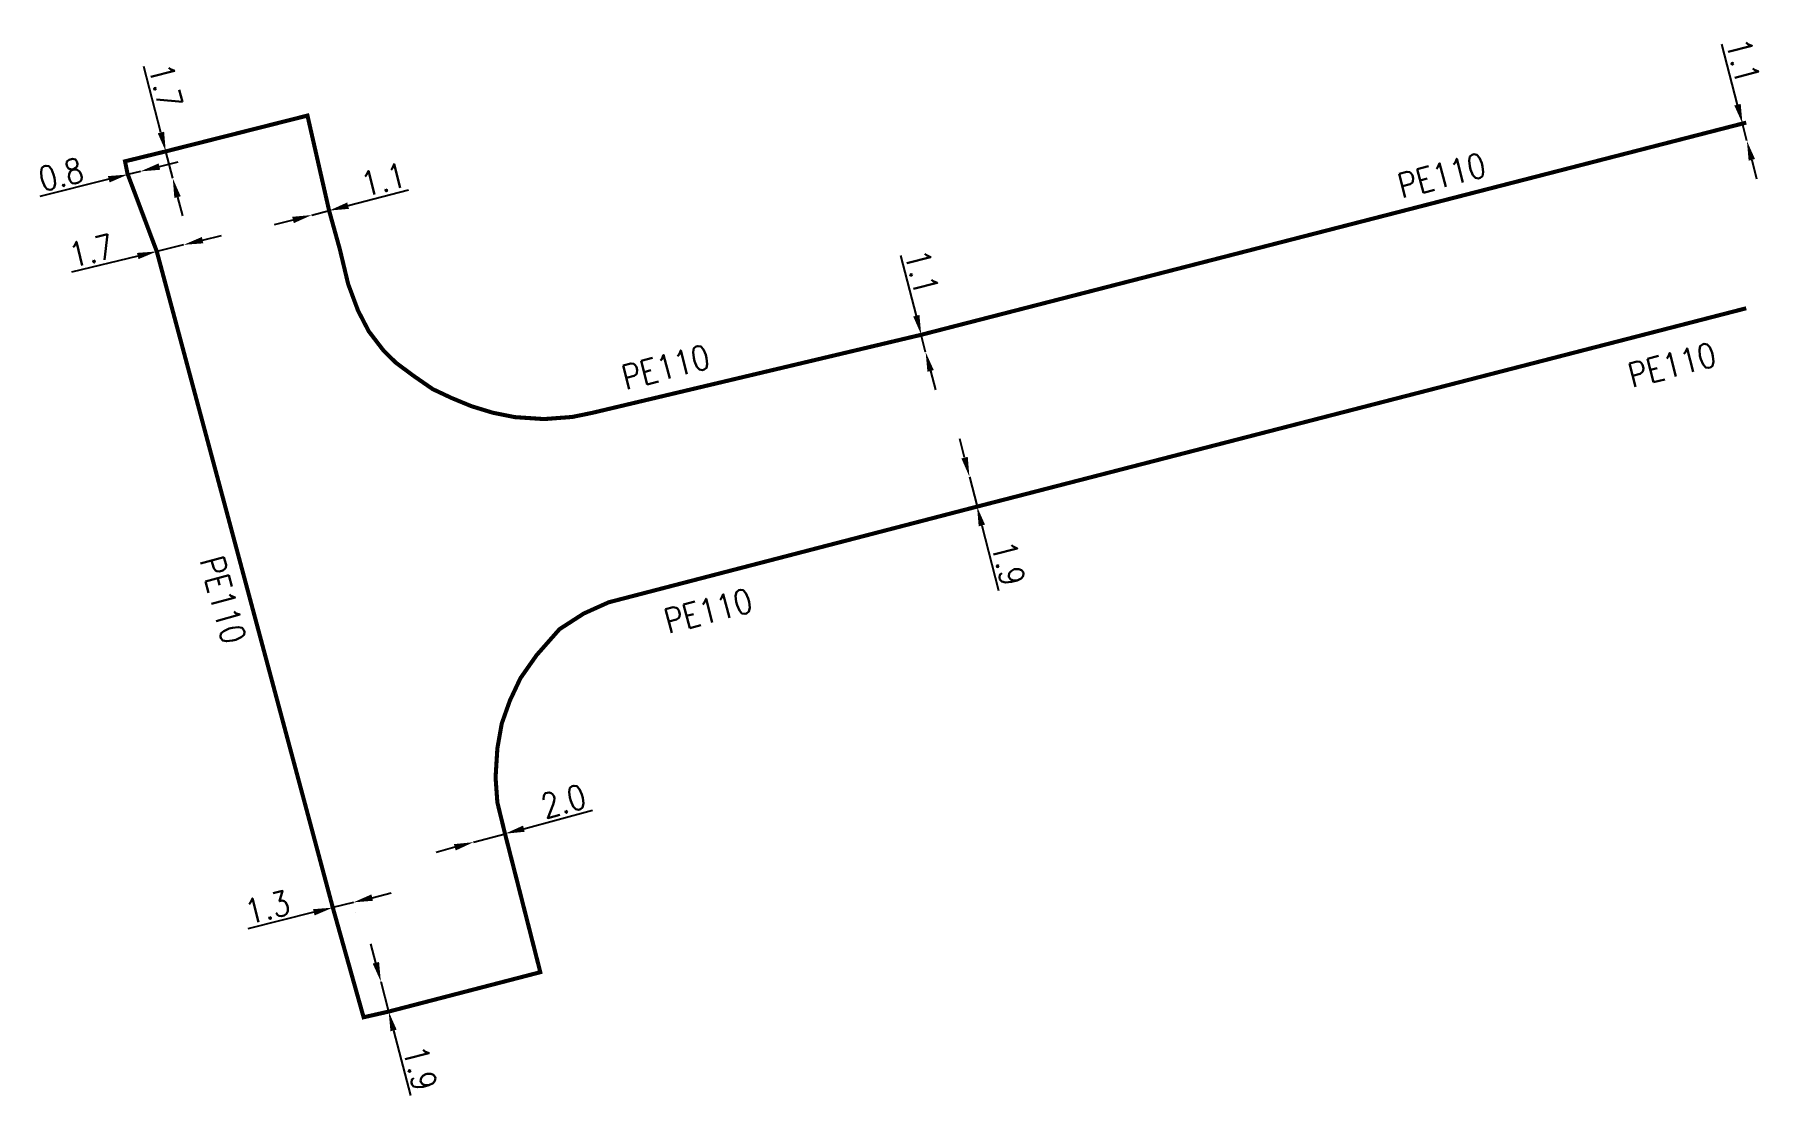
# Model space of a CAD drawing. Header units: millimetres. Extents: x 117000 to 118015, y 125997 to 126738.
# Drawn here: x 117894.8 to 118001.1, y 125997.2 to 126062.4 of the extents above; entities that cross this region are included whole.
import ezdxf
from ezdxf.enums import TextEntityAlignment as Align

# ---------------------------------------------------------------- set-up
doc = ezdxf.new("R2010")
doc.units = ezdxf.units.MM
doc.layers.get('Defpoints').update_dxf_attribs({"linetype": 'CONTINUOUS'})
doc.layers.add('G_120', color=4, linetype='CONTINUOUS')
doc.styles.get("Standard").update_dxf_attribs({"font": 'romans.shx', "width": 0.85})
doc.linetypes.add('G_typB_PE', pattern='A,5,-0.3,["o",Standard,S=1.5,R=0,X=0,Y=-0.5],-1.65', length=6.95)
doc.dimstyles.get("Standard").update_dxf_attribs({"dimtxt": 1.5, "dimasz": 1.2, "dimexe": 0.625, "dimexo": 0.625, "dimgap": 0.25, "dimtad": 1, "dimdec": 1, "dimzin": 0, "dimdsep": 46, "dimtxsty": 'Standard', "dimcen": -0.5, "dimadec": 0, "dimazin": 0, "dimtfac": 1, "dimtdec": 1, "dimtmove": 0, "dimatfit": 3, "dimfxl": 0, "dimtolj": 1, "dimtzin": 0, "dimarcsym": 0})

msp = doc.modelspace()

# ---------------------------------------------------------------- texts
at = {"layer": 'G_120', "linetype": 'Continuous', "width": 0.85}
for rotation, p in [(14.5812, (117981.29, 126053.72)), (14.5812, (117933.6, 126041.94)), (14.5812, (117995.44, 126042.07)), (285.3355, (117906.39, 126027.63)), (14.5812, (117936.21, 126026.96))]:
    msp.add_text('PE110', height=1.5, rotation=rotation, dxfattribs=at).set_placement(p, align=Align.MIDDLE)

# ---------------------------------------------------------------- blocks, each defined once
blk = doc.blocks.new('*D75')
at = {"layer": 'Defpoints', "color": 0, "linetype": 'Continuous', "transparency": 16777216}
for p in [(117999.77, 126056.9), (118000.04, 126055.84), (118000.04, 126055.84)]:
    blk.add_point(p, dxfattribs=at)
at = {"layer": 'G_120', "color": 0, "linetype": 'Continuous', "lineweight": -2, "transparency": 16777216}
for p, q in [((117999.47, 126058.06), (117998.51, 126061.77)), ((118000.04, 126055.84), (117999.77, 126056.9)), ((118000.34, 126054.67), (118000.64, 126053.51))]:
    blk.add_line(p, q, dxfattribs=at)
at = {"layer": 'G_120', "color": 0, "linetype": 'Continuous', "transparency": 16777216}
for points in [[(117999.66, 126058.11), (117999.27, 126058.01), (117999.77, 126056.9)], [(118000.54, 126054.72), (118000.15, 126054.62), (118000.04, 126055.84)]]:
    blk.add_solid(points, dxfattribs=at)
at = {"layer": 'G_120', "color": 0, "linetype": 'Continuous', "transparency": 16777216, "insert": (117999.81, 126060.75), "char_height": 1.5, "attachment_point": 5, "rotation": 284.4544}
blk.add_mtext('\\A1;1.1', dxfattribs=at)
blk = doc.blocks.new('*D76')
at = {"layer": 'Defpoints', "color": 0, "linetype": 'Continuous', "transparency": 16777216}
for p in [(117949.3, 126043.92), (117949.57, 126042.86), (117949.57, 126042.86)]:
    blk.add_point(p, dxfattribs=at)
at = {"layer": 'G_120', "color": 0, "linetype": 'Continuous', "lineweight": -2, "transparency": 16777216}
for p, q in [((117949, 126045.09), (117948.05, 126048.79)), ((117949.57, 126042.86), (117949.3, 126043.92)), ((117949.87, 126041.7), (117950.17, 126040.53))]:
    blk.add_line(p, q, dxfattribs=at)
at = {"layer": 'G_120', "color": 0, "linetype": 'Continuous', "transparency": 16777216}
for points in [[(117949.19, 126045.14), (117948.81, 126045.04), (117949.3, 126043.92)], [(117950.07, 126041.75), (117949.68, 126041.65), (117949.57, 126042.86)]]:
    blk.add_solid(points, dxfattribs=at)
at = {"layer": 'G_120', "color": 0, "linetype": 'Continuous', "transparency": 16777216, "insert": (117949.34, 126047.77), "char_height": 1.5, "attachment_point": 5, "rotation": 284.43}
blk.add_mtext('\\A1;1.1', dxfattribs=at)
blk = doc.blocks.new('*D77')
at = {"layer": 'Defpoints', "color": 0, "linetype": 'Continuous', "transparency": 16777216}
for p in [(117952.26, 126035.2), (117952.26, 126035.2), (117952.73, 126033.36)]:
    blk.add_point(p, dxfattribs=at)
at = {"layer": 'G_120', "color": 0, "linetype": 'Continuous', "lineweight": -2, "transparency": 16777216}
for p, q in [((117951.96, 126036.37), (117951.67, 126037.53)), ((117952.26, 126035.2), (117952.73, 126033.36)), ((117953.03, 126032.2), (117954.05, 126028.2))]:
    blk.add_line(p, q, dxfattribs=at)
at = {"layer": 'G_120', "color": 0, "linetype": 'Continuous', "transparency": 16777216}
for points in [[(117952.16, 126036.42), (117951.77, 126036.32), (117952.26, 126035.2)], [(117953.22, 126032.25), (117952.83, 126032.15), (117952.73, 126033.36)]]:
    blk.add_solid(points, dxfattribs=at)
at = {"layer": 'G_120', "color": 0, "linetype": 'Continuous', "transparency": 16777216, "insert": (117954.66, 126029.87), "char_height": 1.5, "attachment_point": 5, "rotation": 284.3319}
blk.add_mtext('\\A1;1.9', dxfattribs=at)
blk = doc.blocks.new('*D78')
at = {"layer": 'Defpoints', "color": 0, "linetype": 'Continuous', "transparency": 16777216}
for p in [(117912.91, 126051.55), (117911.85, 126051.28), (117911.85, 126051.28)]:
    blk.add_point(p, dxfattribs=at)
at = {"layer": 'G_120', "color": 0, "linetype": 'Continuous', "lineweight": -2, "transparency": 16777216}
for p, q in [((117914.08, 126051.86), (117917.78, 126052.82)), ((117911.85, 126051.28), (117912.91, 126051.55)), ((117910.69, 126050.97), (117909.53, 126050.67))]:
    blk.add_line(p, q, dxfattribs=at)
at = {"layer": 'G_120', "color": 0, "linetype": 'Continuous', "transparency": 16777216}
for points in [[(117914.02, 126052.05), (117914.13, 126051.66), (117912.91, 126051.55)], [(117910.64, 126051.17), (117910.74, 126050.78), (117911.85, 126051.28)]]:
    blk.add_solid(points, dxfattribs=at)
at = {"layer": 'G_120', "color": 0, "linetype": 'Continuous', "transparency": 16777216, "insert": (117916.25, 126053.46), "char_height": 1.5, "attachment_point": 5, "rotation": 14.5892}
blk.add_mtext('\\A1;1.1', dxfattribs=at)
blk = doc.blocks.new('*D79')
at = {"layer": 'Defpoints', "color": 0, "linetype": 'Continuous', "transparency": 16777216}
for p in [(117902.87, 126055.19), (117903.3, 126053.54), (117903.3, 126053.54)]:
    blk.add_point(p, dxfattribs=at)
at = {"layer": 'G_120', "color": 0, "linetype": 'Continuous', "lineweight": -2, "transparency": 16777216}
for p, q in [((117902.57, 126056.35), (117901.53, 126060.41)), ((117903.3, 126053.54), (117902.87, 126055.19)), ((117903.59, 126052.38), (117903.89, 126051.22))]:
    blk.add_line(p, q, dxfattribs=at)
at = {"layer": 'G_120', "color": 0, "linetype": 'Continuous', "transparency": 16777216}
for points in [[(117902.77, 126056.4), (117902.38, 126056.3), (117902.87, 126055.19)], [(117903.79, 126052.43), (117903.4, 126052.33), (117903.3, 126053.54)]]:
    blk.add_solid(points, dxfattribs=at)
at = {"layer": 'G_120', "color": 0, "linetype": 'Continuous', "transparency": 16777216, "insert": (117902.87, 126059.21), "char_height": 1.5, "attachment_point": 5, "rotation": 284.4119}
blk.add_mtext('\\A1;1.7', dxfattribs=at)
blk = doc.blocks.new('*D80')
at = {"layer": 'Defpoints', "color": 0, "linetype": 'Continuous', "transparency": 16777216}
for p in [(117900.54, 126053.77), (117901.31, 126053.96), (117901.31, 126053.96)]:
    blk.add_point(p, dxfattribs=at)
at = {"layer": 'G_120', "color": 0, "linetype": 'Continuous', "lineweight": -2, "transparency": 16777216}
for p, q in [((117901.31, 126053.96), (117900.54, 126053.77)), ((117902.48, 126054.26), (117903.64, 126054.55)), ((117899.37, 126053.48), (117895.13, 126052.42))]:
    blk.add_line(p, q, dxfattribs=at)
at = {"layer": 'G_120', "color": 0, "linetype": 'Continuous', "transparency": 16777216}
for points in [[(117899.32, 126053.67), (117899.42, 126053.28), (117900.54, 126053.77)], [(117902.43, 126054.45), (117902.53, 126054.06), (117901.31, 126053.96)]]:
    blk.add_solid(points, dxfattribs=at)
at = {"layer": 'G_120', "color": 0, "linetype": 'Continuous', "transparency": 16777216, "insert": (117896.43, 126053.77), "char_height": 1.5, "attachment_point": 5, "rotation": 14.0468}
blk.add_mtext('\\A1;0.8', dxfattribs=at)
blk = doc.blocks.new('*D81')
at = {"layer": 'Defpoints', "color": 0, "linetype": 'Continuous', "transparency": 16777216}
for p in [(117903.97, 126049.45), (117903.97, 126049.45), (117902.32, 126049.04)]:
    blk.add_point(p, dxfattribs=at)
at = {"layer": 'G_120', "color": 0, "linetype": 'Continuous', "lineweight": -2, "transparency": 16777216}
for p, q in [((117903.97, 126049.45), (117902.32, 126049.04)), ((117905.13, 126049.73), (117906.3, 126050.02)), ((117901.15, 126048.76), (117897.08, 126047.77))]:
    blk.add_line(p, q, dxfattribs=at)
at = {"layer": 'G_120', "color": 0, "linetype": 'Continuous', "transparency": 16777216}
for points in [[(117905.09, 126049.93), (117905.18, 126049.54), (117903.97, 126049.45)], [(117901.1, 126048.95), (117901.2, 126048.57), (117902.32, 126049.04)]]:
    blk.add_solid(points, dxfattribs=at)
at = {"layer": 'G_120', "color": 0, "linetype": 'Continuous', "transparency": 16777216, "insert": (117898.3, 126049.09), "char_height": 1.5, "attachment_point": 5, "rotation": 13.7099}
blk.add_mtext('\\A1;1.7', dxfattribs=at)
blk = doc.blocks.new('*D82')
at = {"layer": 'Defpoints', "color": 0, "linetype": 'Continuous', "transparency": 16777216}
for p in [(117914.4, 126009.04), (117914.4, 126009.04), (117913.14, 126008.72)]:
    blk.add_point(p, dxfattribs=at)
at = {"layer": 'G_120', "color": 0, "linetype": 'Continuous', "lineweight": -2, "transparency": 16777216}
for p, q in [((117914.4, 126009.04), (117913.14, 126008.72)), ((117915.56, 126009.33), (117916.73, 126009.63)), ((117911.97, 126008.43), (117907.91, 126007.41)), ((117913.29, 126008.12), (117913.29, 126008.12)), ((117914.55, 126008.43), (117914.55, 126008.43))]:
    blk.add_line(p, q, dxfattribs=at)
at = {"layer": 'G_120', "color": 0, "linetype": 'Continuous', "transparency": 16777216}
for points in [[(117915.51, 126009.53), (117915.61, 126009.14), (117914.4, 126009.04)], [(117911.92, 126008.62), (117912.02, 126008.24), (117913.14, 126008.72)]]:
    blk.add_solid(points, dxfattribs=at)
at = {"layer": 'G_120', "color": 0, "linetype": 'Continuous', "transparency": 16777216, "insert": (117909.12, 126008.74), "char_height": 1.5, "attachment_point": 5, "rotation": 14.1307}
blk.add_mtext('\\A1;1.3', dxfattribs=at)
blk = doc.blocks.new('*D83')
at = {"layer": 'Defpoints', "color": 0, "linetype": 'Continuous', "transparency": 16777216}
for p in [(117923.72, 126013.26), (117921.79, 126012.74), (117921.79, 126012.74)]:
    blk.add_point(p, dxfattribs=at)
at = {"layer": 'G_120', "color": 0, "linetype": 'Continuous', "lineweight": -2, "transparency": 16777216}
for p, q in [((117924.88, 126013.57), (117929.1, 126014.71)), ((117921.79, 126012.74), (117923.72, 126013.26)), ((117920.63, 126012.43), (117919.48, 126012.11))]:
    blk.add_line(p, q, dxfattribs=at)
at = {"layer": 'G_120', "color": 0, "linetype": 'Continuous', "transparency": 16777216}
for points in [[(117924.83, 126013.76), (117924.93, 126013.38), (117923.72, 126013.26)], [(117920.58, 126012.62), (117920.69, 126012.23), (117921.79, 126012.74)]]:
    blk.add_solid(points, dxfattribs=at)
at = {"layer": 'G_120', "color": 0, "linetype": 'Continuous', "transparency": 16777216, "insert": (117927.31, 126015.26), "char_height": 1.5, "attachment_point": 5, "rotation": 15.0964}
blk.add_mtext('\\A1;2.0', dxfattribs=at)
blk = doc.blocks.new('*D84')
at = {"layer": 'Defpoints', "color": 0, "linetype": 'Continuous', "transparency": 16777216}
for p in [(117916.09, 126004.17), (117916.57, 126002.33), (117916.57, 126002.33)]:
    blk.add_point(p, dxfattribs=at)
at = {"layer": 'G_120', "color": 0, "linetype": 'Continuous', "lineweight": -2, "transparency": 16777216}
for p, q in [((117915.78, 126005.33), (117915.48, 126006.49)), ((117916.09, 126004.17), (117916.57, 126002.33)), ((117916.87, 126001.17), (117917.92, 125997.18))]:
    blk.add_line(p, q, dxfattribs=at)
at = {"layer": 'G_120', "color": 0, "linetype": 'Continuous', "transparency": 16777216}
for points in [[(117915.98, 126005.38), (117915.59, 126005.28), (117916.09, 126004.17)], [(117917.06, 126001.22), (117916.68, 126001.12), (117916.57, 126002.33)]]:
    blk.add_solid(points, dxfattribs=at)
at = {"layer": 'G_120', "color": 0, "linetype": 'Continuous', "transparency": 16777216, "insert": (117918.51, 125998.85), "char_height": 1.5, "attachment_point": 5, "rotation": 284.6637}
blk.add_mtext('\\A1;1.9', dxfattribs=at)

# ---------------------------------------------------------------- dimensions: what is measured, and where the dimension line sits
at = {"layer": 'G_120', "linetype": 'Continuous'}
for base, p1, p2, angle, picture, middle in [((118000.04, 126055.84), (117999.77, 126056.9), (118000.04, 126055.84), 104.4544, '*D75', (117998.84, 126060.5)), ((117903.3, 126053.54), (117902.87, 126055.19), (117903.3, 126053.54), 104.4119, '*D79', (117901.9, 126058.96)), ((117901.31, 126053.96), (117900.54, 126053.77), (117901.31, 126053.96), 194.0468, '*D80', (117896.67, 126052.8)), ((117911.85, 126051.28), (117912.91, 126051.55), (117911.85, 126051.28), 14.5892, '*D78', (117916.51, 126052.49)), ((117903.97, 126049.45), (117902.32, 126049.04), (117903.97, 126049.45), 193.7099, '*D81', (117898.53, 126048.12)), ((117949.57, 126042.86), (117949.3, 126043.92), (117949.57, 126042.86), 104.43, '*D76', (117948.38, 126047.52)), ((117952.26, 126035.2), (117952.73, 126033.36), (117952.26, 126035.2), 284.3319, '*D77', (117953.69, 126029.62)), ((117921.79, 126012.74), (117923.72, 126013.26), (117921.79, 126012.74), 15.0964, '*D83', (117927.57, 126014.3)), ((117914.4, 126009.04), (117913.14, 126008.72), (117914.4, 126009.04), 194.1307, '*D82', (117909.36, 126007.77)), ((117916.57, 126002.33), (117916.09, 126004.17), (117916.57, 126002.33), 284.6637, '*D84', (117917.55, 125998.6))]:
    dim = msp.add_linear_dim(base=base, p1=p1, p2=p2, angle=angle, dimstyle='Standard', dxfattribs=at)
    dim.commit()
    dim.dimension.update_dxf_attribs({"geometry": picture, "text_midpoint": middle, "dimtype": 160})

# ---------------------------------------------------------------- linework, layer by layer
at = {"layer": 'G_120', "linetype": 'G_typB_PE', "const_width": 0.25, "flags": 128}
msp.add_lwpolyline([(118000, 126045.55), (117952.73, 126033.36), (117930.09, 126027.48), (117928.56, 126026.79), (117927.07, 126025.83), (117925.66, 126024.23), (117924.67, 126022.82), (117924.02, 126021.44), (117923.52, 126020.03), (117923.25, 126018.5), (117923.14, 126016.71), (117923.25, 126015.18), (117923.72, 126013.26), (117925.89, 126004.75), (117916.57, 126002.33), (117915.03, 126001.98), (117913.14, 126008.71), (117902.32, 126049.04), (117900.52, 126053.82), (117900.37, 126054.58), (117902.87, 126055.19), (117911.58, 126057.39), (117912.91, 126051.55), (117913.57, 126049.17), (117914.08, 126047.04), (117914.69, 126045.4), (117915.35, 126044.13), (117916.27, 126042.93), (117917.03, 126042.19), (117918.11, 126041.39), (117919.28, 126040.58), (117920.45, 126040.03), (117921.66, 126039.53), (117922.97, 126039.13), (117924.32, 126038.86), (117926.12, 126038.74), (117927.85, 126038.87), (117929.07, 126039.12), (117949.3, 126043.92), (117999.77, 126056.9), (118000, 126056.96)], dxfattribs=at)

msp.set_redraw_order([(e.dxf.handle, doc.entitydb.next_handle()) for e in msp.query("TEXT MTEXT ATTDEF DIMENSION ARC_DIMENSION")])  # texts and dimensions are drawn at this point

doc.saveas('drawing.dxf')
